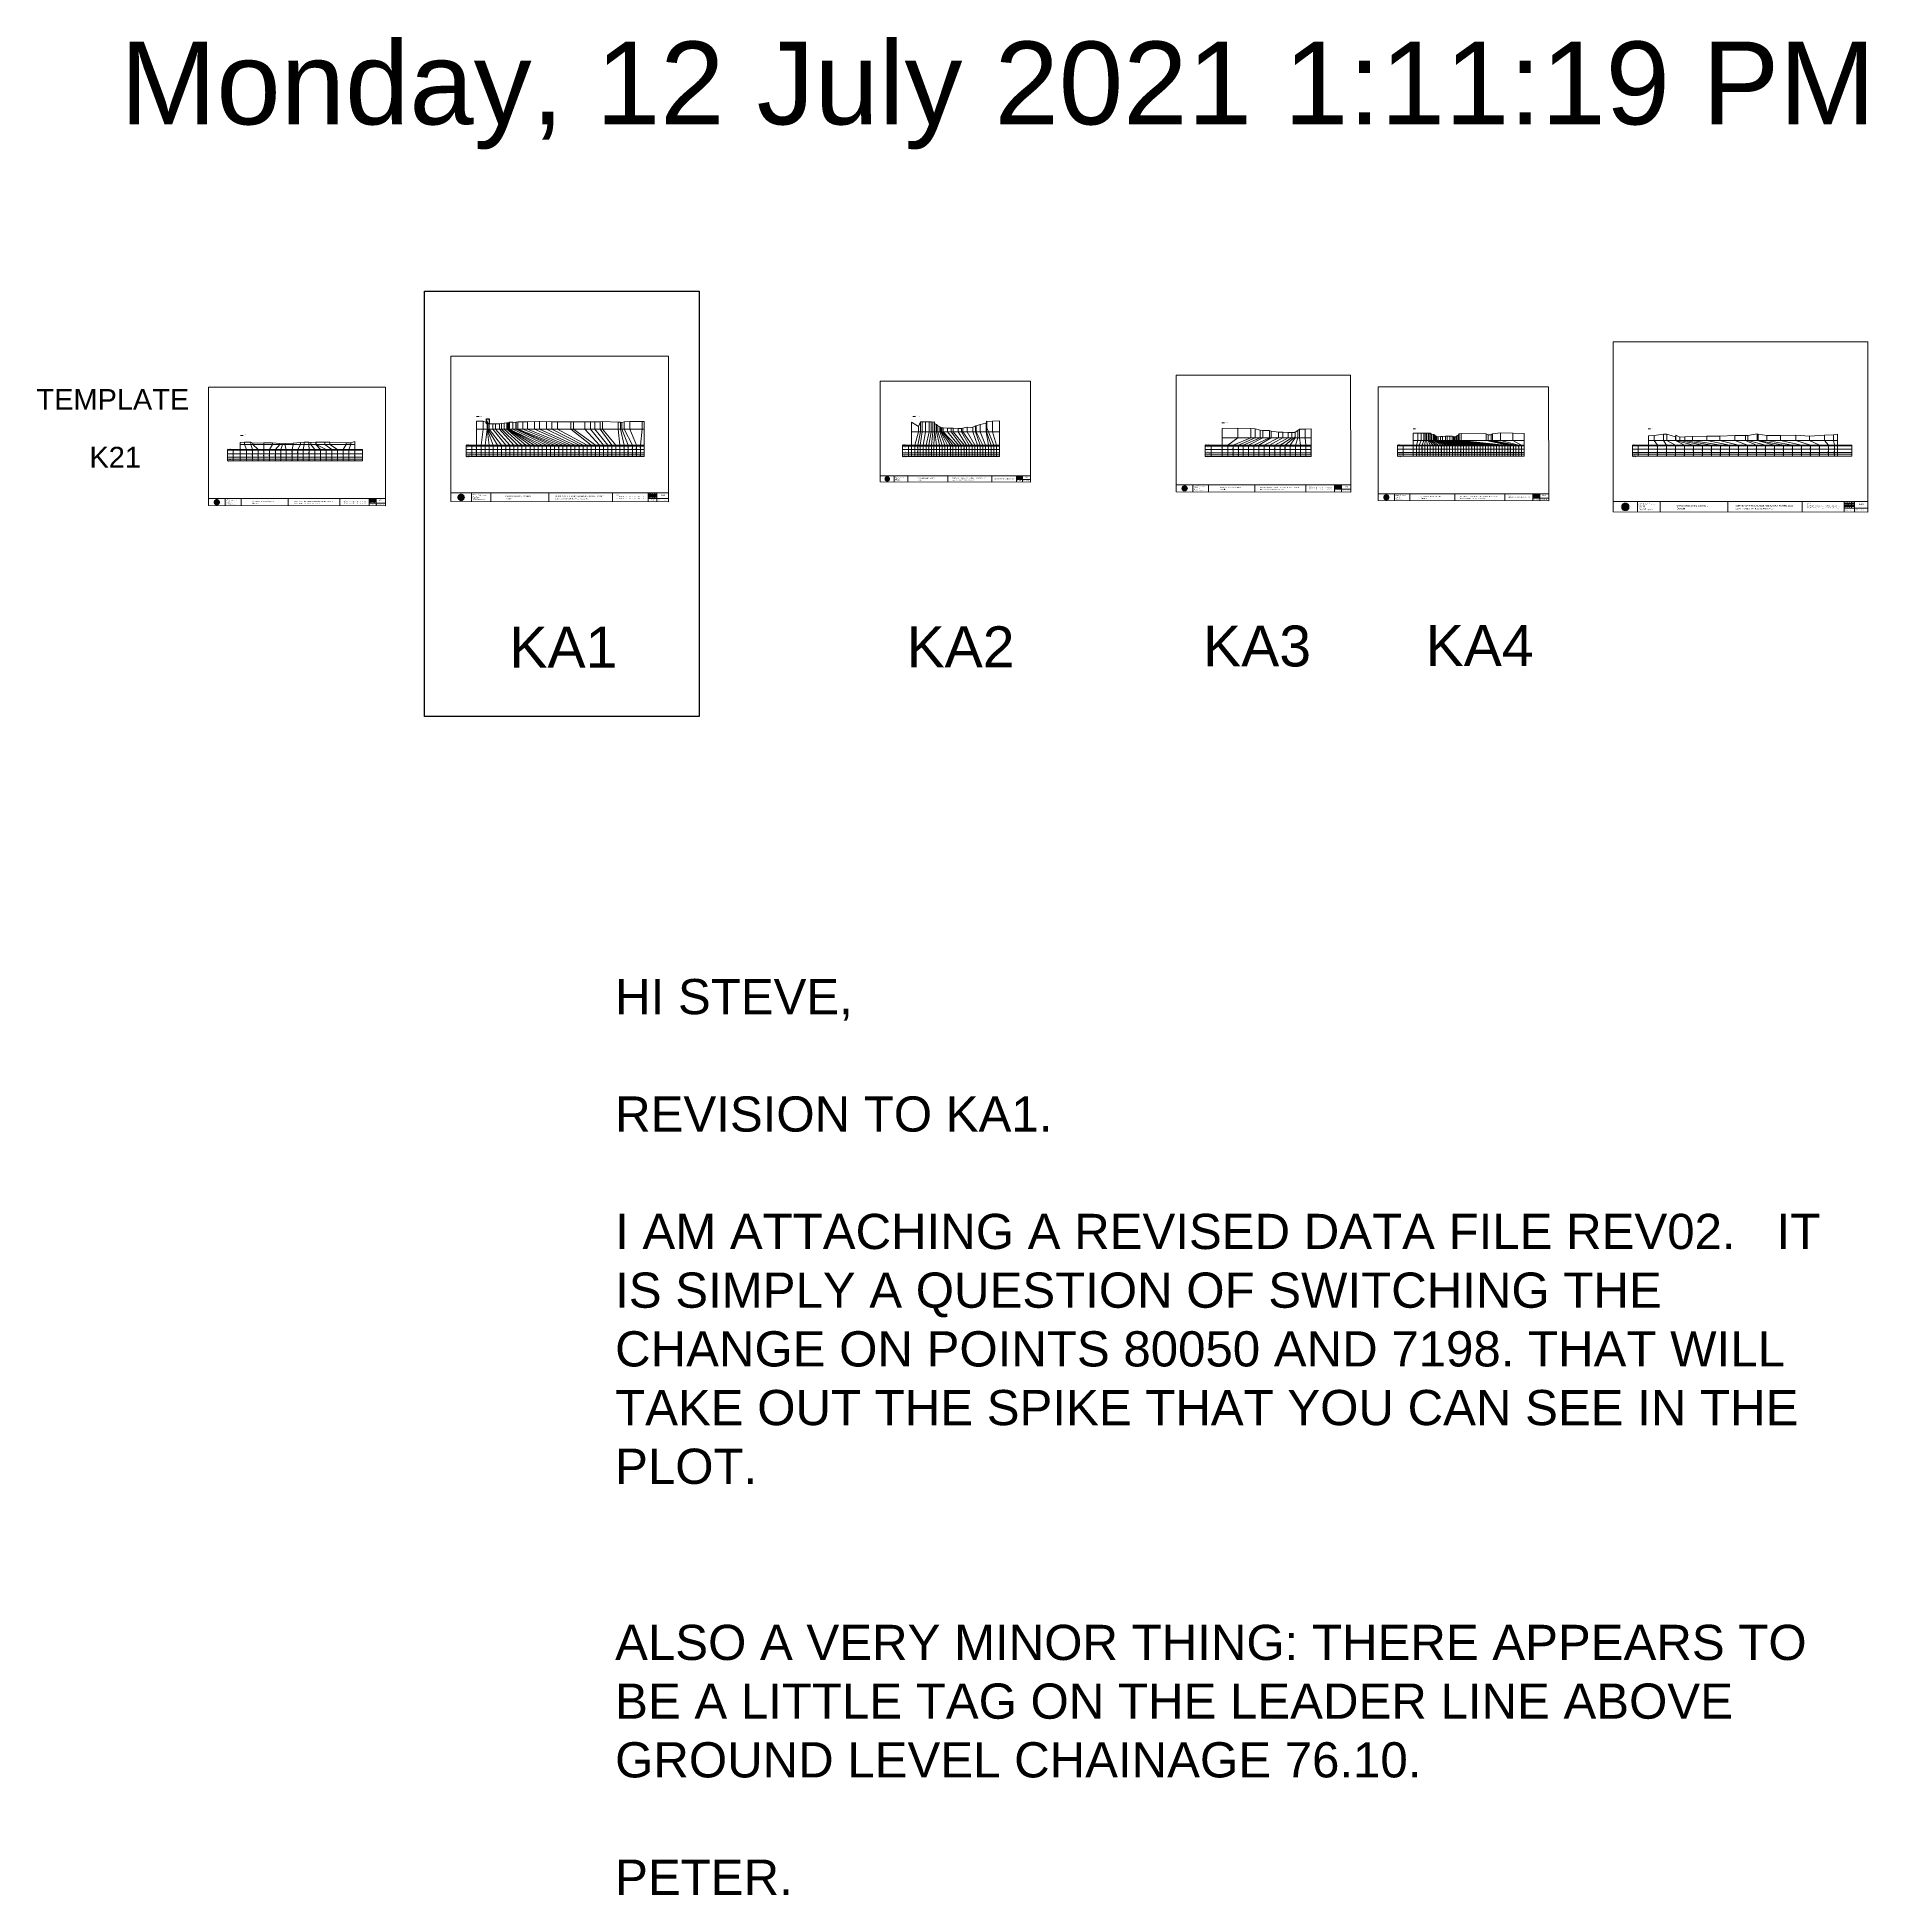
# Model space of a CAD drawing. Header units: millimetres. Extents: x -2283005 to 923180, y -1699923 to 1425285135.
# Drawn here: x -2283005 to -72476, y -1699923 to 542673 of the extents above; entities that cross this region are included whole.
import ezdxf

# ---------------------------------------------------------------- set-up
doc = ezdxf.new("R2010")
doc.units = ezdxf.units.MM
doc.header["$PDMODE"] = 35
doc.header["$PDSIZE"] = 5
doc.layers.add('geo', color=7, linetype='Continuous', lineweight=0)
doc.layers.add('TITLE_BLOCK', color=7, linetype='Continuous')
doc.styles.get("Standard").update_dxf_attribs({"font": 'arial.ttf'})

# ---------------------------------------------------------------- blocks, each defined once
blk = doc.blocks.new('Geomatics_Circle_SPT')
at = {"layer": 'geo', "color": 2, "linetype": 'Continuous', "lineweight": 0}
for p, q in [((-25, 5), (-5, 25)), ((0, 25), (-25, 0)), ((-25, -5), (5, 25)), ((5, -25), (-25, 5)), ((-25, 0), (0, -25)), ((-10, 23), (-23, 10)), ((10, 23), (-23, -10)), ((-23, 10), (10, -23)), ((-21, 14), (-14, 21)), ((-21, -14), (14, 21)), ((14, -21), (-21, 14)), ((0, 0), (-18, 18)), ((0, 0), (-18, -18)), ((-14, 21), (21, -14)), ((21, 14), (-14, -21)), ((23, -10), (-10, 23)), ((-10, -23), (23, 10)), ((-5, 25), (25, -5)), ((25, 5), (-5, -25)), ((25, 0), (0, 25)), ((0, 0), (18, 18)), ((0, 0), (18, -18)), ((0, -25), (25, 0)), ((5, 25), (25, 5)), ((23, 10), (10, 23)), ((14, 21), (21, 14)), ((18, 18), (18, 18)), ((-5, -25), (-25, -5)), ((-23, -10), (-10, -23)), ((-14, -21), (-21, -14)), ((-18, -18), (-18, -18)), ((25, -5), (5, -25)), ((5, -25), (5, -25)), ((10, -23), (23, -10)), ((21, -14), (14, -21)), ((18, -18), (18, -18))]:
    blk.add_line(p, q, dxfattribs=at)
at = {"layer": 'geo', "color": 1, "linetype": 'Continuous', "lineweight": 0}
for p, q in [((5, 25), (-25, 5)), ((-5, 25), (-25, -5)), ((-25, 0), (10, 23)), ((-25, 0), (-10, 23)), ((14, 21), (-25, -5)), ((-14, 21), (-25, 5)), ((21, 14), (-25, 5)), ((-21, 14), (-25, -5)), ((-25, 0), (23, 10)), ((-25, 0), (-23, 10)), ((0, 0), (-25, 5)), ((-25, 5), (-21, -14)), ((-25, 5), (-5, -25)), ((-25, 5), (14, -21)), ((-25, 5), (-25, 5)), ((0, 0), (-25, -5)), ((-23, -10), (-25, 0)), ((-10, -23), (-25, 0)), ((10, -23), (-25, 0)), ((-23, 10), (0, 25)), ((-23, -10), (0, 25)), ((-23, 10), (18, 18)), ((-23, -10), (18, 18)), ((-23, 10), (-18, 18)), ((-23, -10), (-18, 18)), ((-18, -18), (-23, 10)), ((0, -25), (-23, 10)), ((-23, 10), (18, -18)), ((-23, 10), (25, 0)), ((-23, 9), (-23, 9)), ((-23, -10), (25, 0)), ((-5, 25), (-21, 14)), ((5, 25), (-21, -14)), ((14, 21), (-21, 14)), ((-14, 21), (-21, -14)), ((0, 0), (-21, 14)), ((-21, 14), (-14, -21)), ((-21, 14), (5, -25)), ((-21, 14), (-21, 14)), ((25, 5), (-21, 14)), ((0, 0), (-21, -14)), ((-18, 18), (10, 23)), ((-18, 18), (-10, 23)), ((-18, -18), (10, 23)), ((-18, -18), (-10, 23)), ((-10, -23), (-18, 18)), ((-18, 18), (10, -23)), ((-18, 18), (23, -10)), ((-18, 18), (-18, 18)), ((-18, 18), (23, 10)), ((-18, -18), (23, 10)), ((5, 25), (-14, 21)), ((-5, 25), (-14, -21)), ((0, 0), (-14, 21)), ((-14, 21), (-5, -25)), ((-14, 21), (-14, 21)), ((25, -5), (-14, 21)), ((21, 14), (-14, 21)), ((-14, -21), (25, 5)), ((0, 0), (-14, -21)), ((-10, 23), (0, 25)), ((-10, -23), (0, 25)), ((-10, 23), (0, -25)), ((-10, 23), (18, -18)), ((-10, 23), (-10, 23)), ((-10, 23), (25, 0)), ((-10, 23), (18, 18)), ((-10, -23), (18, 18)), ((25, 0), (-10, -23)), ((0, 0), (-5, 25)), ((-5, 25), (-5, 25)), ((21, -14), (-5, 25)), ((25, 5), (-5, 25)), ((14, 21), (-5, 25)), ((-5, -25), (21, 14)), ((0, 0), (-5, -25)), ((0, 0), (5, 25)), ((0, 25), (10, -23)), ((0, 25), (0, 25)), ((0, 25), (23, -10)), ((0, 25), (23, 10)), ((0, 25), (10, 23)), ((0, -25), (10, 23)), ((0, 0), (14, 21)), ((0, 0), (21, 14)), ((23, 10), (0, -25)), ((0, 0), (25, 5)), ((0, 0), (5, -25)), ((0, 0), (14, -21)), ((0, 0), (21, -14)), ((0, 0), (25, -5)), ((14, -21), (5, 25)), ((25, -5), (5, 25)), ((21, 14), (5, 25)), ((5, 25), (5, 25)), ((5, -25), (14, 21)), ((5, -25), (25, 5)), ((9, 23), (9, 23)), ((10, 23), (18, -18)), ((10, 23), (25, 0)), ((10, 23), (18, 18)), ((18, 18), (10, -23)), ((25, 0), (10, -23)), ((21, -14), (14, 21)), ((25, 5), (14, 21)), ((14, 21), (14, 21)), ((14, -21), (21, 14)), ((18, 18), (23, -10)), ((18, 18), (23, 10)), ((18, 18), (18, 18)), ((23, 10), (18, -18)), ((25, -5), (21, 14)), ((21, 14), (21, 14)), ((21, -14), (25, 5)), ((23, 10), (25, 0)), ((23, 10), (23, 10)), ((25, 0), (23, -10)), ((25, 5), (25, 5)), ((25, 0), (25, 0)), ((-25, 0), (-25, 0)), ((-25, 0), (23, -10)), ((-25, -5), (-25, -5)), ((-25, -5), (-14, -21)), ((-25, -5), (5, -25)), ((-25, -5), (21, -14)), ((-23, -10), (-23, -10)), ((-18, -18), (-23, -10)), ((0, -25), (-23, -10)), ((18, -18), (-23, -10)), ((-21, -14), (25, -5)), ((-21, -14), (-21, -14)), ((-21, -14), (-5, -25)), ((-21, -14), (14, -21)), ((23, -10), (-18, -18)), ((-18, -18), (-18, -18)), ((-10, -23), (-18, -18)), ((10, -23), (-18, -18)), ((-14, -21), (21, -14)), ((-14, -21), (-14, -21)), ((-14, -21), (5, -25)), ((18, -18), (-10, -23)), ((0, -25), (-10, -23)), ((-9, -23), (-9, -23)), ((-5, -25), (25, -5)), ((-5, -25), (14, -21)), ((-5, -25), (-5, -25)), ((23, -10), (0, -25)), ((10, -23), (0, -25)), ((0, -25), (0, -25)), ((5, -25), (21, -14)), ((5, -25), (5, -25)), ((18, -18), (10, -23)), ((10, -23), (10, -23)), ((14, -21), (25, -5)), ((14, -21), (14, -21)), ((23, -10), (18, -18)), ((18, -18), (18, -18)), ((21, -14), (21, -14)), ((23, -9), (23, -9)), ((25, -5), (25, -5))]:
    blk.add_line(p, q, dxfattribs=at)
at = {"layer": 'geo', "color": 114, "linetype": 'Continuous', "lineweight": 0}
for p, q in [((-25, 5), (14, 21)), ((18, 18), (-25, 0)), ((-25, -5), (21, 14)), ((-14, -21), (-25, 5)), ((10, 23), (-23, 10)), ((0, 0), (-23, 10)), ((-23, 10), (-10, -23)), ((0, 0), (-23, -10)), ((-21, 14), (5, 25)), ((-5, -25), (-21, 14)), ((25, 5), (-21, -14)), ((0, 25), (-18, 18)), ((-18, 18), (0, -25)), ((-14, 21), (-5, 25)), ((5, -25), (-14, 21)), ((0, 0), (-10, 23)), ((0, 0), (-10, -23)), ((-5, 25), (14, -21)), ((18, -18), (0, 25)), ((0, 0), (10, 23)), ((0, 0), (23, 10)), ((0, 0), (10, -23)), ((0, 0), (23, -10)), ((5, 25), (21, -14)), ((23, -10), (10, 23)), ((14, 21), (25, -5)), ((25, 0), (18, 18)), ((21, 14), (25, 5)), ((-25, 0), (-18, -18)), ((-21, -14), (-25, -5)), ((-18, -18), (25, 0)), ((25, -5), (-14, -21)), ((-10, -23), (23, -10)), ((21, -14), (-5, -25)), ((0, -25), (18, -18)), ((14, -21), (5, -25))]:
    blk.add_line(p, q, dxfattribs=at)
at = {"layer": 'geo', "color": 250, "linetype": 'Continuous', "lineweight": 0}
for p, q in [((25, 5), (-25, 5)), ((-25, 5), (-25, -5)), ((0, 0), (-25, 0)), ((-23, 10), (23, 10)), ((-23, 10), (-23, 10)), ((-23, -10), (-23, 10)), ((21, 14), (-21, 14)), ((-21, 14), (-21, -14)), ((-18, 18), (18, 18)), ((-18, -18), (-18, 18)), ((-14, 21), (-14, 21)), ((14, 21), (-14, 21)), ((-14, 21), (-14, -21)), ((-10, 23), (10, 23)), ((-10, -23), (-10, 23)), ((-5, 25), (5, 25)), ((-5, 25), (-5, -25)), ((0, 0), (0, 25)), ((0, 0), (0, -25)), ((0, 0), (25, 0)), ((5, 25), (5, -25)), ((10, -23), (10, 23)), ((14, 21), (14, -21)), ((18, -18), (18, 18)), ((21, 14), (21, 14)), ((21, -14), (21, 14)), ((23, 10), (23, -10)), ((25, 5), (25, 5)), ((25, -5), (25, 5)), ((-25, -5), (25, -5)), ((23, -10), (-23, -10)), ((-21, -14), (21, -14)), ((18, -18), (-18, -18)), ((-14, -21), (14, -21)), ((10, -23), (-10, -23)), ((-5, -25), (5, -25))]:
    blk.add_line(p, q, dxfattribs=at)
blk = doc.blocks.new('GeomaticsNZ TITLE BLOCK')
at = {"color": 7, "linetype": 'Continuous', "lineweight": 0}
for p, q in [((0, 95), (0, 1579)), ((0, 1579), (2363, 1579)), ((2363, 1579), (2364, 95)), ((2364, 95), (0, 95)), ((0, 95), (0, 0)), ((0, 0), (2364, -4)), ((16, 95), (2364, 95)), ((224, 95), (224, 0)), ((2364, 95), (383, 95)), ((436, 95), (436, -1)), ((1063, 95), (1063, -2)), ((1755, 95), (1755, -3)), ((2144, 95), (2144, -3)), ((2144, 82), (2239, 82)), ((2144, 71), (2239, 71)), ((2144, 60), (2239, 60)), ((2144, 49), (2239, 49)), ((2144, 35), (2364, 35)), ((2212, 95), (2212, 36)), ((2239, 95), (2239, -3)), ((2364, -4), (2364, 95))]:
    blk.add_line(p, q, dxfattribs=at)
at = {"color": 7, "linetype": 'Continuous', "lineweight": 0, "xscale": 1.36, "yscale": 1.36, "zscale": 1.36}
blk.add_blockref('Geomatics_Circle_SPT', (112, 46), dxfattribs=at)
at = {"color": 7, "linetype": 'Continuous', "lineweight": 0}
for s, p in [('PK&RR', (2213, 85)), ('ST', (2220, 64)), ('PK', (2220, 51))]:
    blk.add_text(s, height=5, dxfattribs=at).set_placement(p)
at = {"color": 7, "linetype": 'Continuous', "lineweight": 0, "attachment_point": 1}
for s, width, heights, insert, char_height in [('{\\C256;Geomatics N.Z. LTD                   }', 125.08, [15.8], (69, 50), 7), ('{\\C256;GEOMATICS N.Z. LTD                   \\PTELEPHONE:  M 021 023 6 00 55;\\PPO BOX 2177\\PSOUTH DUNEDIN\\PDUNEDIN 9044\\PEmail: geomaticsnz@gmail.com}', 3535.73, [94.7], (234, 83), 7), ('{\\C256;OTAGO REGIONAL COUNCIL\\PDunedin}', 3535.73, [0], (589, 64), 15), ('{\\C256;SURVEY OF THE KAKANUI AND KAURU RIVERS 2021}', 3535.73, [0], (1134, 64), 15), ('{\\C256;ELEVATIONS ARE SHOWN IN LOCAL OTAGO DATUM}', 3535.73, [0], (1134, 35), 10), ('{\\C256;Surveyed by:}', 3535.73, [0], (2145, 92), 7), ('{\\C256;Checked by:}', 3535.73, [0], (2145, 59), 7), ('{\\C256;Approved by:}', 3535.73, [0], (2145, 46), 7), ('{\\C256;JOB No 0032021}', 3535.73, [0], (2145, 21), 7), ('{\\C256;Drawn by:}', 3535.73, [0], (2146, 70), 7), ('{\\C256;Drawn:16-JUNE-2021}', 3535.73, [0], (2245, 21), 7)]:
    blk.add_mtext_dynamic_manual_height_columns(s, width=width, gutter_width=159, heights=heights, dxfattribs=dict(at, insert=insert, char_height=char_height))
blk = doc.blocks.new('REVDATE')
at = {"flags": 8}
for tag, p in [('REVDATE', (0, 6)), ('USER', (0, -3)), ('FNAME', (0, -13))]:
    blk.add_attdef(tag, p, '', height=4.95, dxfattribs=at)
blk = doc.blocks.new('A$Cb97534b7')
at = {"color": 5, "linetype": 'Continuous', "lineweight": 0}
blk.add_text('Monday, 12 July 2021 1:11:19 PM', height=100000, dxfattribs=at).set_placement((0, 29400))

msp = doc.modelspace()

# ---------------------------------------------------------------- linework, layer by layer
at = {"color": 1, "linetype": 'Continuous', "lineweight": 0}
for p, q in [((-1752548, 84760), (-1749476, 84760)), ((-1225537, 84760), (-1222464, 84760)), ((-852556, 77150), (-849484, 77150)), ((-621488, 69799), (-618581, 69799)), ((-2037490, 61920), (-2034417, 61920))]:
    msp.add_line(p, q, dxfattribs=at)
at = {"linetype": 'Continuous', "lineweight": 0}
for p, q in [((-1752548, 79053), (-1752548, 36248)), ((-1752548, 69485), (-1549996, 69485)), ((-1744347, 69485), (-1747041, 50000)), ((-1744347, 79102), (-1744347, 69485)), ((-1739758, 69485), (-1742099, 50000)), ((-1739758, 77162), (-1739758, 69485)), ((-1739647, 77132), (-1739647, 69485)), ((-1739647, 69485), (-1737193, 50000)), ((-1739417, 78972), (-1739417, 69485)), ((-1739417, 69485), (-1732227, 50000)), ((-1738855, 76552), (-1738855, 69485)), ((-1738855, 69485), (-1727112, 50000)), ((-1737027, 75922), (-1737027, 69485)), ((-1737027, 69485), (-1722210, 50000)), ((-1732948, 75892), (-1732948, 69485)), ((-1732948, 69485), (-1717261, 50000)), ((-1729700, 75922), (-1729700, 69485)), ((-1729700, 69485), (-1712383, 50000)), ((-1724658, 75901), (-1724658, 69485)), ((-1724658, 69485), (-1707385, 50000)), ((-1722424, 76161), (-1722424, 69485)), ((-1722424, 69485), (-1702649, 50000)), ((-1719115, 76601), (-1719115, 69485)), ((-1719115, 69485), (-1697652, 50000)), ((-1715846, 76971), (-1715846, 69485)), ((-1715846, 69485), (-1692740, 50000)), ((-1714756, 77141), (-1714756, 69485)), ((-1714756, 69485), (-1687807, 50000)), ((-1713561, 77241), (-1713561, 69485)), ((-1713561, 69485), (-1682919, 50000)), ((-1712549, 77791), (-1712549, 69485)), ((-1712549, 69485), (-1678011, 50000)), ((-1712499, 77771), (-1712499, 69485)), ((-1673074, 50000), (-1712499, 69485)), ((-1708440, 77721), (-1708440, 69485)), ((-1708440, 69485), (-1668137, 50000)), ((-1704853, 77470), (-1704853, 69485)), ((-1663144, 50000), (-1704853, 69485)), ((-1704638, 78010), (-1704638, 69485)), ((-1704638, 69485), (-1658218, 50000)), ((-1702516, 78090), (-1702516, 69485)), ((-1702516, 69485), (-1653247, 50000)), ((-1696629, 78250), (-1696629, 69485)), ((-1648436, 50000), (-1696629, 69485)), ((-1690944, 78210), (-1690944, 69485)), ((-1690944, 69485), (-1643481, 50000)), ((-1682322, 78579), (-1682322, 69485)), ((-1638647, 50000), (-1682322, 69485)), ((-1676530, 78972), (-1676530, 69485)), ((-1676530, 69485), (-1633634, 50000)), ((-1668076, 78608), (-1668076, 69485)), ((-1668076, 69485), (-1628711, 50000)), ((-1661345, 78408), (-1661345, 69485)), ((-1661345, 69485), (-1623699, 50000)), ((-1654820, 78328), (-1654820, 69485)), ((-1654820, 69485), (-1618865, 50000)), ((-1638409, 78337), (-1638409, 69485)), ((-1638409, 69485), (-1613971, 50000)), ((-1635180, 78297), (-1635180, 69485)), ((-1635180, 69485), (-1608959, 50000)), ((-1621844, 78166), (-1621844, 69485)), ((-1621844, 69485), (-1603976, 50000)), ((-1614677, 78206), (-1614677, 69485)), ((-1614677, 69485), (-1599019, 50000)), ((-1609618, 78305), (-1609618, 69485)), ((-1609618, 69485), (-1594016, 50000)), ((-1603189, 78415), (-1603189, 69485)), ((-1603189, 69485), (-1589082, 50000)), ((-1600443, 78555), (-1600443, 69485)), ((-1600443, 69485), (-1584374, 50000)), ((-1581617, 77834), (-1581617, 69485)), ((-1581617, 69485), (-1579463, 50000)), ((-1578541, 77764), (-1578541, 69485)), ((-1578541, 69485), (-1574281, 50000)), ((-1576999, 77414), (-1576999, 69485)), ((-1576999, 69485), (-1569401, 50000)), ((-1574114, 78453), (-1574114, 69485)), ((-1574114, 69485), (-1564249, 50000)), ((-1567160, 78573), (-1567160, 69485)), ((-1567160, 69485), (-1559494, 50000)), ((-1552431, 69485), (-1554506, 50000)), ((-1552431, 78672), (-1552431, 69485)), ((-1549996, 78682), (-1549996, 36248)), ((-1549996, 78682), (-1549996, 65133)), ((-852302, 70070), (-852302, 36248)), ((-833225, 70550), (-833225, 58944)), ((-817598, 70421), (-817598, 58944)), ((-812200, 69996), (-812200, 58944)), ((-806215, 68317), (-806215, 58944)), ((-802881, 67779), (-802881, 58944)), ((-795008, 67629), (-795008, 58944)), ((-760663, 67958), (-760663, 58944)), ((-758556, 69368), (-758556, 58944)), ((-751878, 69518), (-751878, 58944)), ((-744776, 69708), (-744776, 36248)), ((-1764975, 50000), (-1549996, 50000)), ((-1764975, 50000), (-1549996, 50000)), ((-1747041, 50000), (-1747041, 36248)), ((-1742099, 50000), (-1742099, 36248)), ((-1737193, 50000), (-1737193, 36248)), ((-1732227, 50000), (-1732227, 36248)), ((-1727112, 50000), (-1727112, 36248)), ((-1722210, 50000), (-1722210, 36248)), ((-1717261, 50000), (-1717261, 36248)), ((-1712383, 50000), (-1712383, 36248)), ((-1707385, 50000), (-1707385, 36248)), ((-1702649, 50000), (-1702649, 36248)), ((-1697652, 50000), (-1697652, 36248)), ((-1692740, 50000), (-1692740, 36248)), ((-1687807, 50000), (-1687807, 36248)), ((-1682919, 50000), (-1682919, 36248)), ((-1678011, 50000), (-1678011, 36248)), ((-1673074, 50000), (-1673074, 36248)), ((-1668137, 50000), (-1668137, 36248)), ((-1663144, 50000), (-1663144, 36248)), ((-1658218, 50000), (-1658218, 36248)), ((-1653247, 50000), (-1653247, 36248)), ((-1648436, 50000), (-1648436, 36248)), ((-1643481, 50000), (-1643481, 36248)), ((-1638647, 50000), (-1638647, 36248)), ((-1633634, 50000), (-1633634, 36248)), ((-1628711, 50000), (-1628711, 36248)), ((-1623699, 50000), (-1623699, 36248)), ((-1618865, 50000), (-1618865, 36248)), ((-1613971, 50000), (-1613971, 36248)), ((-1608959, 50000), (-1608959, 36248)), ((-1603976, 50000), (-1603976, 36248)), ((-1599019, 50000), (-1599019, 36248)), ((-1594016, 50000), (-1594016, 36248)), ((-1589082, 50000), (-1589082, 36248)), ((-1584374, 50000), (-1584374, 36248)), ((-1579463, 50000), (-1579463, 36248)), ((-1574281, 50000), (-1574281, 36248)), ((-1569401, 50000), (-1569401, 36248)), ((-1564249, 50000), (-1564249, 36248)), ((-1559494, 50000), (-1559494, 36248)), ((-1554506, 50000), (-1554506, 36248)), ((-872490, 50000), (-744776, 50000)), ((-872490, 50000), (-744776, 50000)), ((-852302, 58944), (-744776, 58944)), ((-833225, 58944), (-845139, 50000)), ((-845139, 36248), (-845139, 50000)), ((-817598, 58944), (-838765, 50000)), ((-838765, 36248), (-838765, 50000)), ((-812200, 58944), (-832557, 50000)), ((-832557, 36248), (-832557, 50000)), ((-806215, 58944), (-826626, 50000)), ((-826626, 36248), (-826626, 50000)), ((-802881, 58944), (-820128, 50000)), ((-820128, 36248), (-820128, 50000)), ((-795008, 58944), (-814024, 50000)), ((-814024, 36248), (-814024, 50000)), ((-793109, 58944), (-807708, 50000)), ((-807708, 36248), (-807708, 50000)), ((-784150, 58944), (-801433, 50000)), ((-801433, 36248), (-801433, 50000)), ((-778854, 58944), (-794886, 50000)), ((-794886, 36248), (-794886, 50000)), ((-793109, 66849), (-793109, 58944)), ((-772361, 58944), (-788694, 50000)), ((-788694, 36248), (-788694, 50000)), ((-784150, 65829), (-784150, 58944)), ((-767931, 58944), (-782223, 50000)), ((-782223, 36248), (-782223, 50000)), ((-778854, 65698), (-778854, 58944)), ((-763864, 60023), (-776031, 50000)), ((-776031, 36248), (-776031, 50000)), ((-772361, 65518), (-772361, 58944)), ((-763797, 58944), (-769839, 50000)), ((-769839, 36248), (-769839, 50000)), ((-767931, 65308), (-767931, 58944)), ((-763864, 65478), (-763864, 60023)), ((-763797, 65848), (-763797, 58944)), ((-760663, 58944), (-763590, 50000)), ((-763590, 36248), (-763590, 50000)), ((-758556, 58944), (-757425, 50000)), ((-757425, 36248), (-757425, 50000)), ((-751878, 58944), (-751088, 50000)), ((-751088, 36248), (-751088, 50000)), ((-636047, 50000), (-640256, 49998)), ((-640256, 49437), (-487493, 49437)), ((-636047, 50000), (-597445, 50000)), ((-615951, 55848), (-617523, 50000)), ((-611789, 55848), (-614145, 50000)), ((-608531, 55848), (-610730, 50000)), ((-607140, 55848), (-607580, 50000)), ((-605206, 55848), (-604163, 50000)), ((-603501, 55848), (-600823, 50000)), ((-602413, 55848), (-597445, 50000)), ((-600775, 55848), (-594086, 50000)), ((-599404, 55848), (-590856, 50000)), ((-597445, 50000), (-487493, 50000)), ((-597295, 55848), (-587481, 50000)), ((-596560, 55848), (-584177, 50000)), ((-595537, 55848), (-580816, 50000)), ((-595216, 55848), (-577550, 50000)), ((-594584, 55848), (-574151, 50000)), ((-594299, 55848), (-570795, 50000)), ((-594114, 55848), (-567412, 50003)), ((-593976, 55848), (-564130, 50000)), ((-560798, 50000), (-592805, 55848)), ((-591185, 55848), (-557466, 50000)), ((-588655, 55848), (-554099, 50000)), ((-550835, 50000), (-586112, 55848)), ((-586112, 55848), (-582568, 55848)), ((-582568, 55848), (-547522, 50000)), ((-580344, 55848), (-544134, 50000)), ((-577126, 55848), (-540745, 50000)), ((-537387, 50000), (-574320, 55848)), ((-572903, 55848), (-534235, 50000)), ((-571499, 55848), (-530823, 50000)), ((-570169, 55848), (-527521, 50000)), ((-569098, 55848), (-524206, 50000)), ((-568611, 55848), (-520866, 50000)), ((-567072, 55848), (-517486, 50000)), ((-514209, 50000), (-565789, 55848)), ((-563660, 55848), (-510933, 50000)), ((-533310, 55848), (-507373, 50000)), ((-530850, 55848), (-504101, 50000)), ((-527495, 55848), (-500404, 50000)), ((-525746, 55848), (-497487, 50000)), ((-516035, 55848), (-494009, 50000)), ((-501247, 55848), (-490833, 50000)), ((-487493, 41110), (-487493, 49235)), ((-1764975, 36248), (-1549996, 36248)), ((-872490, 36248), (-744776, 36248))]:
    msp.add_line(p, q, dxfattribs=at)
at = {"color": 7, "linetype": 'Continuous', "lineweight": 0}
for p, q in [((-1227090, 78010), (-1227090, 36248)), ((-1218789, 72729), (-1218789, 66062)), ((-1216369, 78130), (-1216369, 66062)), ((-1214508, 78259), (-1214508, 66062)), ((-1210504, 78239), (-1210504, 66062)), ((-1205924, 78309), (-1205924, 66062)), ((-1203474, 78289), (-1203474, 66062)), ((-1201297, 78059), (-1201297, 66062)), ((-1199485, 78319), (-1199485, 66062)), ((-1199039, 75859), (-1199039, 66062)), ((-1197244, 75209), (-1197244, 66062)), ((-1195281, 73548), (-1195281, 66062)), ((-1192861, 72418), (-1192861, 66062)), ((-1191886, 71378), (-1191886, 66062)), ((-1191060, 71198), (-1191060, 66062)), ((-1189478, 70934), (-1189478, 66062)), ((-1189041, 70928), (-1189041, 66062)), ((-1183805, 70739), (-1183805, 66062)), ((-1179196, 70570), (-1179196, 66062)), ((-1176786, 70531), (-1176786, 66062)), ((-1170856, 70333), (-1170856, 66062)), ((-1166873, 70241), (-1166873, 66062)), ((-1165254, 70523), (-1165254, 66062)), ((-1160039, 71652), (-1160039, 66062)), ((-1153166, 71689), (-1153166, 66062)), ((-1149784, 73397), (-1149784, 66062)), ((-1149245, 73587), (-1149245, 66062)), ((-1144279, 75006), (-1144279, 66062)), ((-1136927, 76686), (-1136927, 66062)), ((-1136502, 79006), (-1136502, 66062)), ((-1136385, 78656), (-1136385, 71143)), ((-1136385, 71143), (-1127829, 50000)), ((-1129445, 79166), (-1129445, 66062)), ((-1120801, 79416), (-1120801, 36248)), ((-2053180, 45000), (-2053180, 31248)), ((-2046167, 45000), (-2046167, 31248)), ((-1890017, 45000), (-1890017, 31248)), ((-1764975, 50000), (-1764975, 36248)), ((-1764975, 48982), (-1549996, 48982)), ((-1757961, 50000), (-1757961, 36248)), ((-1237963, 50000), (-1120801, 50000)), ((-1237963, 50000), (-1237963, 36248)), ((-1237963, 48982), (-1120801, 48982)), ((-1230950, 50000), (-1230950, 36248)), ((-1227090, 66062), (-1120801, 66062)), ((-1218789, 66062), (-1223152, 50000)), ((-1223152, 50000), (-1223152, 36248)), ((-1216369, 66062), (-1219744, 50000)), ((-1219744, 36248), (-1219744, 50000)), ((-1214508, 66062), (-1216583, 50000)), ((-1216583, 36248), (-1216583, 50000)), ((-1210504, 66062), (-1213290, 50000)), ((-1213290, 36248), (-1213290, 50000)), ((-1205924, 66062), (-1209734, 50000)), ((-1209734, 36248), (-1209734, 50000)), ((-1203474, 66062), (-1206516, 50000)), ((-1206516, 36248), (-1206516, 50000)), ((-1201297, 66062), (-1203222, 50000)), ((-1203222, 36248), (-1203222, 50000)), ((-1199485, 66062), (-1200079, 50000)), ((-1200079, 36248), (-1200079, 50000)), ((-1199039, 66062), (-1196860, 50000)), ((-1197244, 66062), (-1193454, 50000)), ((-1196860, 36248), (-1196860, 50000)), ((-1195281, 66062), (-1190273, 50000)), ((-1193454, 36248), (-1193454, 50000)), ((-1192861, 66062), (-1186942, 50000)), ((-1191886, 66062), (-1183761, 50000)), ((-1191060, 66062), (-1180306, 50000)), ((-1190273, 36248), (-1190273, 50000)), ((-1189478, 66062), (-1177141, 50000)), ((-1189041, 66062), (-1173862, 50000)), ((-1186942, 36248), (-1186942, 50000)), ((-1183805, 66062), (-1170508, 50000)), ((-1183761, 36248), (-1183761, 50000)), ((-1180306, 36248), (-1180306, 50000)), ((-1179196, 66062), (-1167154, 50000)), ((-1177141, 36248), (-1177141, 50000)), ((-1176786, 66062), (-1163762, 50000)), ((-1173862, 36248), (-1173862, 50000)), ((-1170856, 66062), (-1160765, 50000)), ((-1170508, 36248), (-1170508, 50000)), ((-1167154, 36248), (-1167154, 50000)), ((-1166873, 66062), (-1157487, 50000)), ((-1165254, 66062), (-1154190, 50000)), ((-1163762, 36248), (-1163762, 50000)), ((-1160765, 36248), (-1160765, 50000)), ((-1160039, 66062), (-1150871, 50000)), ((-1157487, 36248), (-1157487, 50000)), ((-1154190, 36248), (-1154190, 50000)), ((-1153166, 66062), (-1147664, 50000)), ((-1150871, 36248), (-1150871, 50000)), ((-1149784, 66062), (-1144187, 50000)), ((-1149245, 66062), (-1140966, 50000)), ((-1147664, 36248), (-1147664, 50000)), ((-1144279, 66062), (-1137741, 50000)), ((-1144187, 36248), (-1144187, 50000)), ((-1140966, 36248), (-1140966, 50000)), ((-1137741, 36248), (-1137741, 50000)), ((-1136927, 66062), (-1134429, 50000)), ((-1136502, 66062), (-1131182, 50000)), ((-1134429, 36248), (-1134429, 50000)), ((-1131182, 36248), (-1131182, 50000)), ((-1129445, 66062), (-1124582, 50000)), ((-1127829, 36248), (-1127829, 50000)), ((-1124582, 36248), (-1124582, 50000)), ((-872490, 50000), (-872490, 36248)), ((-872490, 48982), (-744776, 48982)), ((-865477, 50000), (-865477, 36248)), ((-640256, 49998), (-640256, 36847)), ((-640256, 45329), (-487493, 45329)), ((-633621, 50000), (-633621, 36847)), ((-621488, 64536), (-621488, 36847)), ((-621488, 55848), (-487493, 55848)), ((-617523, 36961), (-617523, 50000)), ((-615951, 64546), (-615951, 55848)), ((-614145, 36847), (-614145, 50000)), ((-611789, 64646), (-611789, 55848)), ((-610730, 36847), (-610730, 50000)), ((-608531, 64786), (-608531, 55848)), ((-607580, 36961), (-607580, 50000)), ((-607140, 64766), (-607140, 55848)), ((-605206, 64756), (-605206, 55848)), ((-604163, 36847), (-604163, 50000)), ((-603501, 64646), (-603501, 55848)), ((-602413, 64426), (-602413, 55848)), ((-600823, 36847), (-600823, 50000)), ((-600775, 64586), (-600775, 55848)), ((-599404, 63306), (-599404, 55848)), ((-597445, 36847), (-597445, 50000)), ((-597295, 62957), (-597295, 55848)), ((-596560, 63027), (-596560, 55848)), ((-595537, 62577), (-595537, 55848)), ((-595216, 61297), (-595216, 55848)), ((-594584, 61447), (-594584, 55848)), ((-594299, 61587), (-594299, 55848)), ((-594114, 60537), (-594114, 55848)), ((-594086, 36847), (-594086, 50000)), ((-593976, 61107), (-593976, 55848)), ((-592805, 60387), (-592805, 55848)), ((-591185, 60317), (-591185, 55848)), ((-590856, 36847), (-590856, 50000)), ((-588655, 60467), (-588655, 55848)), ((-587481, 36847), (-587481, 50000)), ((-586112, 60707), (-586112, 55848)), ((-584177, 36961), (-584177, 50000)), ((-582568, 60817), (-582568, 55848)), ((-580816, 36847), (-580816, 50000)), ((-580344, 60857), (-580344, 55848)), ((-577550, 36961), (-577550, 50000)), ((-577126, 60887), (-577126, 55848)), ((-574320, 60877), (-574320, 55848)), ((-574151, 36847), (-574151, 50000)), ((-572903, 60617), (-572903, 55848)), ((-571499, 60357), (-571499, 55848)), ((-570795, 50098), (-570795, 50100)), ((-570795, 36847), (-570795, 50000)), ((-570169, 60187), (-570169, 55848)), ((-569098, 61097), (-569098, 55848)), ((-568611, 61387), (-568611, 55848)), ((-567412, 36847), (-567412, 50003)), ((-567072, 62247), (-567072, 55848)), ((-565789, 63617), (-565789, 55848)), ((-564130, 36847), (-564130, 50000)), ((-563660, 64107), (-563660, 55848)), ((-560798, 36847), (-560798, 50000)), ((-557466, 36847), (-557466, 50000)), ((-554099, 36847), (-554099, 50000)), ((-550835, 36847), (-550835, 50000)), ((-547522, 36847), (-547522, 50000)), ((-544134, 36847), (-544134, 50000)), ((-540745, 36847), (-540745, 50000)), ((-537387, 36847), (-537387, 50000)), ((-534235, 36847), (-534235, 50000)), ((-533310, 63867), (-533310, 55848)), ((-530850, 62677), (-530850, 55848)), ((-530823, 36847), (-530823, 50000)), ((-527521, 36847), (-527521, 50000)), ((-527495, 62537), (-527495, 55848)), ((-525746, 63837), (-525746, 55848)), ((-524206, 36847), (-524206, 50000)), ((-520866, 45117), (-522597, 45475)), ((-520866, 36847), (-520866, 50000)), ((-517486, 36847), (-517486, 50000)), ((-516035, 64897), (-516035, 55848)), ((-514209, 36847), (-514209, 50000)), ((-510933, 36847), (-510933, 50000)), ((-507373, 36847), (-507373, 50000)), ((-504101, 36847), (-504101, 50000)), ((-501247, 64527), (-501247, 55848)), ((-500404, 36847), (-500404, 50000)), ((-497487, 36847), (-497487, 50000)), ((-494009, 36847), (-494009, 50000)), ((-490833, 36847), (-490833, 50000)), ((-487493, 64378), (-487493, 49235)), ((-2053180, 43982), (-1890017, 43982)), ((-2053180, 39746), (-1890017, 39746)), ((-2053180, 35754), (-1890017, 35754)), ((-2053180, 33323), (-1890017, 33323)), ((-2053180, 31248), (-1890017, 31248)), ((-2049999, 29879), (-2049999, 29879)), ((-1764975, 44746), (-1549996, 44746)), ((-1764975, 40754), (-1549996, 40754)), ((-1764975, 38445), (-1549996, 38445)), ((-1764975, 36248), (-1549996, 36248)), ((-1761793, 34879), (-1761793, 34879)), ((-1237963, 44746), (-1120801, 44746)), ((-1237963, 40754), (-1120801, 40754)), ((-1237963, 38445), (-1120801, 38445)), ((-1237963, 36248), (-1120801, 36248)), ((-1234782, 34879), (-1234782, 34879)), ((-872490, 44746), (-744776, 44746)), ((-872490, 40754), (-744776, 40754)), ((-872490, 38513), (-744776, 38513)), ((-872490, 36248), (-744776, 36248)), ((-869309, 34879), (-869309, 34879)), ((-640256, 41301), (-487493, 41301)), ((-640256, 39122), (-487493, 39122)), ((-640256, 36847), (-487493, 36847)), ((-637246, 35551), (-637246, 35551)), ((-487493, 41110), (-487493, 36847))]:
    msp.add_line(p, q, dxfattribs=at)
at = {"color": 1, "linetype": 'Continuous', "lineweight": 0, "transparency": 33554687}
msp.add_line((-337748, 69799), (-334841, 69799), dxfattribs=at)
at = {"lineweight": 0}
for p, q in [((-2053180, 45000), (-1890017, 45000)), ((-2037670, 50744), (-1899558, 50744)), ((-2032621, 53589), (-2032621, 50744)), ((-2030115, 45000), (-2030115, 31248)), ((-2024862, 53920), (-2024862, 50744)), ((-2023031, 31248), (-2023031, 45000)), ((-2022701, 52460), (-2022701, 50744)), ((-2016072, 31248), (-2016072, 45000)), ((-2009449, 52790), (-2009449, 50744)), ((-2009402, 31248), (-2009402, 45000)), ((-2002424, 31248), (-2002424, 45000)), ((-1998956, 52841), (-1998956, 50744)), ((-1995234, 31248), (-1995234, 45000)), ((-1989922, 52041), (-1989922, 50744)), ((-1988678, 31248), (-1988678, 45000)), ((-1986571, 51912), (-1986571, 50744)), ((-1983755, 52112), (-1983755, 50744)), ((-1982183, 31248), (-1982183, 45000)), ((-1975237, 31248), (-1975237, 45000)), ((-1973976, 52622), (-1973976, 50744)), ((-1968292, 31248), (-1968292, 45000)), ((-1965073, 53403), (-1965073, 50744)), ((-1960573, 53723), (-1960573, 50744)), ((-1955047, 53863), (-1955047, 50744)), ((-1954594, 31248), (-1954594, 45000)), ((-1952660, 53323), (-1952660, 50744)), ((-1947826, 31248), (-1947826, 45000)), ((-1946590, 53577), (-1946590, 50744)), ((-1946227, 53613), (-1946227, 50744)), ((-1940989, 31248), (-1940989, 45000)), ((-1935554, 53914), (-1935554, 50744)), ((-1934078, 31248), (-1934078, 45000)), ((-1929607, 53734), (-1929607, 50744)), ((-1927195, 31248), (-1927195, 45000)), ((-1920454, 31248), (-1920454, 45000)), ((-1913532, 31248), (-1913532, 45000)), ((-1909882, 53115), (-1909882, 50744)), ((-1906478, 31248), (-1906478, 45000)), ((-1904038, 52785), (-1904038, 50744)), ((-2053180, 31248), (-1890017, 31248))]:
    msp.add_line(p, q, dxfattribs=at)
at = {"color": 4, "linetype": 'Continuous', "lineweight": 0}
for p, q in [((-2053180, 45000), (-1890017, 45000)), ((-1758936, 50000), (-1549996, 50000)), ((-866451, 50000), (-744776, 50000))]:
    msp.add_line(p, q, dxfattribs=at)
at = {"color": 7, "lineweight": 0}
for p, q in [((-2037670, 53349), (-2037670, 31248)), ((-2032621, 50744), (-2030115, 45000)), ((-2024862, 50744), (-2023031, 45000)), ((-2022701, 50744), (-2016072, 45000)), ((-2009449, 50744), (-2009402, 45000)), ((-1998956, 50744), (-2002424, 45000)), ((-1989922, 50744), (-1995234, 45000)), ((-1986571, 50744), (-1988678, 45000)), ((-1983755, 50744), (-1982183, 45000)), ((-1973976, 50744), (-1975237, 45000)), ((-1965073, 50744), (-1968292, 45000)), ((-1955047, 50744), (-1954594, 45000)), ((-1952660, 50744), (-1947826, 45000)), ((-1946590, 50744), (-1940989, 45000)), ((-1946227, 50744), (-1934078, 45000)), ((-1935554, 50744), (-1927195, 45000)), ((-1929607, 50744), (-1920454, 45000)), ((-1909882, 50744), (-1913532, 45000)), ((-1904038, 50744), (-1906478, 45000)), ((-1899558, 54666), (-1899558, 31248))]:
    msp.add_line(p, q, dxfattribs=at)
at = {"color": 7, "linetype": 'Continuous', "lineweight": 0, "transparency": 33554687}
for p, q in [((-352306, 50000), (-356515, 49998)), ((-356515, 49998), (-356515, 36847)), ((-356515, 49437), (-91935, 49437)), ((-356515, 45329), (-91935, 45329)), ((-352306, 50000), (-91935, 50000)), ((-349880, 50000), (-349880, 36847)), ((-337503, 61313), (-337503, 36847)), ((-337503, 55848), (-109282, 55848)), ((-337503, 50000), (-337503, 36847)), ((-330491, 61623), (-330491, 55848)), ((-330491, 55848), (-326636, 50000)), ((-326636, 50000), (-326636, 36847)), ((-319328, 63203), (-319328, 55848)), ((-319328, 55848), (-315768, 50000)), ((-315768, 50000), (-315768, 36847)), ((-315192, 63393), (-315192, 55848)), ((-315192, 55708), (-304900, 50000)), ((-304900, 50000), (-304900, 36847)), ((-304622, 60313), (-304622, 55848)), ((-304622, 55848), (-294033, 50000)), ((-304166, 62293), (-304166, 55848)), ((-304166, 55848), (-283165, 50000)), ((-299632, 59883), (-299632, 55848)), ((-299632, 55848), (-272297, 50000)), ((-294033, 50000), (-294033, 36847)), ((-293424, 60303), (-293424, 55848)), ((-293424, 55848), (-261430, 50000)), ((-284389, 60673), (-284389, 55848)), ((-284389, 55848), (-250562, 50000)), ((-283165, 50000), (-283165, 36847)), ((-272297, 50000), (-272297, 36847)), ((-267098, 60823), (-267098, 55848)), ((-267098, 55848), (-239694, 50000)), ((-261430, 50000), (-261430, 36847)), ((-251100, 61122), (-251100, 55848)), ((-251100, 55848), (-228827, 50000)), ((-250562, 50000), (-250562, 36847)), ((-239694, 50000), (-239694, 36847)), ((-233244, 61623), (-233244, 55848)), ((-233244, 55848), (-217959, 50000)), ((-228827, 50000), (-228827, 36847)), ((-220188, 61782), (-220188, 55848)), ((-220188, 55848), (-207091, 50000)), ((-217959, 50000), (-217959, 36847)), ((-217304, 61612), (-217304, 55848)), ((-217304, 55848), (-196224, 50000)), ((-207091, 50000), (-207091, 36847)), ((-206265, 63812), (-206265, 55848)), ((-206265, 55848), (-185356, 50000)), ((-204830, 63382), (-204830, 55848)), ((-204830, 55848), (-174488, 50000)), ((-196224, 50000), (-196224, 36847)), ((-194374, 61602), (-194374, 55848)), ((-194374, 55848), (-163621, 50000)), ((-185356, 50000), (-185356, 36847)), ((-177872, 61812), (-177872, 55848)), ((-177872, 55848), (-152753, 50000)), ((-174488, 50000), (-174488, 36847)), ((-163621, 50000), (-163621, 36847)), ((-159512, 62341), (-159512, 55848)), ((-159512, 55848), (-141885, 50000)), ((-152753, 50000), (-152753, 36847)), ((-142753, 60941), (-142753, 55848)), ((-142753, 55848), (-131017, 50000)), ((-141885, 50000), (-141885, 36847)), ((-131017, 50000), (-131017, 36847)), ((-124857, 62301), (-124857, 55848)), ((-124857, 55848), (-120150, 50000)), ((-120150, 50000), (-120150, 36847)), ((-114029, 62631), (-114029, 55848)), ((-114029, 55848), (-112638, 50000)), ((-112638, 50000), (-112638, 36847)), ((-91935, 50000), (-91935, 36847)), ((-356515, 41113), (-91935, 41113)), ((-356515, 39122), (-91935, 39122)), ((-356515, 36847), (-91935, 36847)), ((-353506, 35551), (-353506, 35551))]:
    msp.add_line(p, q, dxfattribs=at)
at = {"color": 40, "true_color": 0xf8d731}
for points in [[(-1815095, 235858), (-1483615, 235858), (-1483615, -277413), (-1815095, -277413)], [(-1740250, 81726), (-1737027, 81726), (-1737027, 75922), (-1740250, 75922)]]:
    msp.add_lwpolyline(points, close=True, dxfattribs=at)
at = {"color": 1, "linetype": 'Continuous', "lineweight": 0}
for points in [[(-1752548, 79053), (-1744347, 79053), (-1739758, 77162), (-1739647, 77132), (-1739417, 78972), (-1738855, 76552), (-1737027, 75922), (-1732948, 75892), (-1729700, 75922), (-1724658, 75901), (-1722424, 76161), (-1719115, 76601), (-1715846, 76971), (-1714756, 77141), (-1713561, 77241), (-1712549, 77791), (-1712499, 77771), (-1708440, 77721), (-1704853, 77470), (-1704638, 78010), (-1702516, 78090), (-1696629, 78250), (-1690944, 78210), (-1682322, 78579), (-1676538, 78489), (-1668076, 78608), (-1661345, 78408), (-1654820, 78328), (-1638409, 78337), (-1635180, 78297), (-1621844, 78166), (-1614677, 78206), (-1609618, 78305), (-1603189, 78415), (-1600443, 78555), (-1581617, 77834), (-1578541, 77834), (-1576999, 77414), (-1574114, 78453), (-1567160, 78573), (-1552431, 78672), (-1549996, 78682)], [(-1227090, 78010), (-1218789, 72729), (-1216369, 78130), (-1214508, 78259), (-1210504, 78239), (-1205924, 78309), (-1203474, 78289), (-1201297, 78059), (-1199485, 78319), (-1199039, 75859), (-1197244, 75209), (-1195281, 73548), (-1192861, 72418), (-1191886, 71378), (-1191060, 71198), (-1189478, 70934), (-1189041, 70928), (-1183805, 70739), (-1179196, 70570), (-1176786, 70531), (-1170856, 70333), (-1166873, 70241), (-1165254, 70523), (-1160039, 71652), (-1156252, 70900), (-1153166, 71689), (-1149784, 73397), (-1149245, 73587), (-1144279, 75006), (-1136927, 76686), (-1136502, 79006), (-1136385, 78656), (-1129445, 79166), (-1120801, 79416)], [(-852302, 70070), (-833225, 70550), (-817598, 70421), (-812200, 69996), (-806215, 68317), (-802881, 67779), (-795008, 67629), (-793109, 66849), (-784150, 65829), (-778854, 65698), (-772361, 65518), (-767931, 65308), (-763864, 65478), (-763797, 65848), (-760663, 67958), (-758556, 69368), (-751878, 69518), (-744776, 69708)], [(-621488, 64536), (-615951, 64546), (-611789, 64646), (-608531, 64786), (-607140, 64786), (-605206, 64756), (-603501, 64646), (-602413, 64426), (-600775, 64586), (-599404, 63306), (-597295, 62957), (-596560, 63027), (-595537, 62577), (-595216, 61297), (-594584, 61447), (-594299, 61587), (-594114, 60537), (-593976, 61107), (-592805, 60387), (-591185, 60317), (-588655, 60467), (-586112, 60707), (-582568, 60817), (-580344, 60857), (-577126, 60887), (-574320, 60877), (-572903, 60617), (-571499, 60357), (-570169, 60187), (-569098, 61097), (-568611, 61387), (-567072, 62247), (-565789, 63617), (-563660, 64107), (-533310, 63867), (-530850, 62677), (-527495, 62537), (-525746, 63837), (-516035, 64897), (-501247, 64527), (-487493, 64378)]]:
    msp.add_lwpolyline(points, dxfattribs=at)
at = {"color": 1, "lineweight": 0}
msp.add_lwpolyline([(-2037670, 53349), (-2032621, 53589), (-2024862, 53920), (-2022701, 52460), (-2009449, 52790), (-1998956, 52841), (-1989922, 52041), (-1986571, 51912), (-1983755, 52112), (-1973976, 52622), (-1965073, 53403), (-1960573, 53723), (-1955047, 53863), (-1952660, 53323), (-1946439, 53583), (-1946227, 53613), (-1935554, 53914), (-1929607, 53734), (-1909882, 53115), (-1904038, 52785), (-1899558, 54666)], dxfattribs=at)
at = {"lineweight": 0}
msp.add_lwpolyline([(-1960573, 50744), (-1961625, 45000), (-1961625, 31248)], dxfattribs=at)
at = {"linetype": 'Continuous', "lineweight": 0}
msp.add_lwpolyline([(-591185, 60317), (-591185, 55848)], dxfattribs=at)
at = {"color": 1, "linetype": 'Continuous', "lineweight": 0, "transparency": 33554687}
msp.add_lwpolyline([(-337503, 61313), (-330491, 61623), (-319328, 63203), (-315192, 63393), (-304622, 60313), (-304166, 62293), (-299632, 59883), (-293424, 60303), (-284389, 60673), (-267098, 60823), (-251100, 61122), (-233244, 61612), (-220188, 61782), (-217304, 61612), (-206265, 63812), (-204830, 63382), (-194374, 61602), (-177872, 61812), (-159512, 62341), (-142753, 60941), (-124857, 62301), (-114029, 62631), (-109282, 63451)], dxfattribs=at)
at = {"color": 7, "linetype": 'Continuous', "lineweight": 0, "transparency": 33554687}
msp.add_lwpolyline([(-109282, 63451), (-109282, 55848), (-109282, 36847)], dxfattribs=at)
at = {"linetype": 'Continuous', "lineweight": 0}
for p in [(-1752548, 79053), (-1744347, 79102), (-1739758, 77162), (-1739647, 77132), (-1739417, 78972), (-1738855, 76552), (-1737027, 75922), (-1732948, 75892), (-1729700, 75922), (-1724658, 75901), (-1722424, 76161), (-1719115, 76601), (-1715846, 76971), (-1714756, 77141), (-1713561, 77241), (-1712549, 77791), (-1712499, 77771), (-1708440, 77721), (-1704853, 77470), (-1704638, 78010), (-1702516, 78090), (-1696629, 78250), (-1690944, 78210), (-1682322, 78579), (-1676538, 78489), (-1668076, 78608), (-1661345, 78408), (-1654820, 78328), (-1638409, 78337), (-1635180, 78297), (-1621844, 78166), (-1614677, 78206), (-1609618, 78305), (-1603189, 78415), (-1600443, 78555), (-1581617, 77834), (-1578541, 77764), (-1576999, 77414), (-1574114, 78453), (-1567160, 78573), (-1552431, 78672), (-1549996, 78682), (-852302, 70070), (-833225, 70550), (-817598, 70421), (-812200, 69996), (-806215, 68317), (-802881, 67779), (-795008, 67629), (-760663, 67958), (-758556, 69368), (-751878, 69518), (-744776, 69708), (-2053180, 45000), (-1764975, 50000), (-872490, 50000), (-793109, 66849), (-784150, 65829), (-778854, 65698), (-772361, 65518), (-767931, 65308), (-763864, 65478), (-763797, 65848)]:
    msp.add_point(p, dxfattribs=at)
at = {"color": 7, "linetype": 'Continuous', "lineweight": 0}
for p in [(-1227090, 78010), (-1218789, 72729), (-1216369, 78130), (-1214508, 78259), (-1210504, 78239), (-1205924, 78309), (-1203474, 78289), (-1201297, 78059), (-1199485, 78319), (-1199039, 75859), (-1197244, 75209), (-1195281, 73548), (-1192861, 72418), (-1191886, 71378), (-1191060, 71198), (-1189478, 70934), (-1189041, 70928), (-1183805, 70739), (-1179196, 70570), (-1176786, 70531), (-1170856, 70333), (-1166873, 70241), (-1165254, 70523), (-1160039, 71652), (-1156252, 70900), (-1153166, 71689), (-1149784, 73397), (-1149245, 73587), (-1144279, 75006), (-1136927, 76686), (-1136502, 79006), (-1136385, 78656), (-1129445, 79166), (-1120801, 79416), (-1237963, 50000), (-621488, 64536), (-615951, 64546), (-611789, 64646), (-608531, 64786), (-607140, 64766), (-605206, 64756), (-603501, 64646), (-602413, 64426), (-600775, 64586), (-599404, 63306), (-597295, 62957), (-596560, 63027), (-595537, 62577), (-595216, 61297), (-594584, 61447), (-594299, 61587), (-594114, 60537), (-593976, 61107), (-591185, 60317), (-588655, 60467), (-586112, 60707), (-582568, 60817), (-580344, 60857), (-577126, 60887), (-574320, 60877), (-572903, 60617), (-571499, 60357), (-570169, 60187), (-569098, 61097), (-568611, 61387), (-567072, 62247), (-565789, 63617), (-563660, 64107), (-533310, 63867), (-530850, 62677), (-527495, 62537), (-525746, 63837), (-516035, 64897), (-501247, 64527), (-487493, 64378)]:
    msp.add_point(p, dxfattribs=at)
at = {"lineweight": 0}
for p in [(-2037670, 53349), (-2032621, 53589), (-2024862, 53920), (-2022701, 52460), (-2009449, 52790), (-1998956, 52841), (-1989922, 52041), (-1986571, 51912), (-1983755, 52112), (-1973976, 52622), (-1965073, 53403), (-1960573, 53723), (-1955047, 53863), (-1952660, 53323), (-1946439, 53583), (-1946227, 53613), (-1935554, 53914), (-1929607, 53734), (-1909882, 53115), (-1904038, 52785), (-1899558, 54666)]:
    msp.add_point(p, dxfattribs=at)
at = {"color": 244, "linetype": 'Continuous', "lineweight": 0, "true_color": 0x991b1e}
msp.add_point((-592805, 60387), dxfattribs=at)
at = {"color": 7, "linetype": 'Continuous', "lineweight": 0, "transparency": 33554687}
for p in [(-337503, 61313), (-330491, 61623), (-319328, 63203), (-315192, 63393), (-304622, 60313), (-304166, 62293), (-299632, 59883), (-293424, 60303), (-284389, 60673), (-267098, 60823), (-251100, 61122), (-233244, 61612), (-220188, 61782), (-217304, 61612), (-206265, 63812), (-204830, 63382), (-194374, 61602), (-177872, 61812), (-159512, 62341), (-142753, 60941), (-124857, 62301), (-114029, 62631), (-109282, 63451)]:
    msp.add_point(p, dxfattribs=at)

# ---------------------------------------------------------------- block references
msp.add_blockref('A$Cb97534b7', (-2182939, 407950))
at = {"color": 7, "linetype": 'Continuous', "lineweight": 0}
for p, xscale, yscale, zscale in [((-1783544, -17969), 111.2022893510132, 111.2022893510132, 111.2022893510132), ((-379883, -30432), 130.037656131007, 130.037656131007, 130.037656131007), ((-907514, -6125), 89.09201059682493, 89.09201059682493, 89.09201059682493), ((-2076217, -22889), 90.52460151977424, 90.52460151977424, 90.52460151977424), ((-1265203, 5900), 76.80922955742685, 76.80922955742685, 76.80922955742685), ((-663624, -16826), 87.0569616336934, 87.0569616336934, 87.0569616336934)]:
    msp.add_blockref('GeomaticsNZ TITLE BLOCK', p, dxfattribs=dict(at, xscale=xscale, yscale=yscale, zscale=zscale))
at = {"layer": 'TITLE_BLOCK'}
ref = msp.add_blockref('REVDATE', (-1707577, -43907), dxfattribs=at)
ref.add_attrib('USER', 'HP15-ZBOOK', (-1707577, -43907), dxfattribs={"height": 4.95})
ref.add_attrib('REVDATE', '7/07/2021 12:15 PM', (-1707513, -43907), dxfattribs={"height": 4.95})
ref.add_attrib('FNAME', 'KakanuiXS Lines 1 to 18 - Copy.xlsx.dwg', (-1707431, -43907), dxfattribs={"height": 4.95})

# ---------------------------------------------------------------- texts
at = {"color": 7, "linetype": 'Continuous', "lineweight": 0}
for s, height, p in [('Ground Level', 500, (-1748117, 85066)), ('Ground Level', 500, (-1221106, 85066)), ('Ground Level', 500, (-848126, 77455)), ('Ground Level', 473.07, (-617296, 70105)), ('DATUM 45.00', 500, (-2053251, 45475)), ('Ground Level', 500, (-2033059, 62226)), ('DATUM 50.00', 500, (-1765045, 50475)), ('Northing', 500, (-1763448, 46888)), ('DATUM 50.00', 500, (-1238034, 50475)), ('Northing', 500, (-1236437, 46888)), ('DATUM 50.00', 500, (-872561, 50475)), ('Northing', 500, (-870964, 46888)), ('DATUM 50.00', 473.07, (-640323, 50454)), ('Northing', 473.1, (-638812, 46932)), ('Section K21', 500, (-2053251, 30125)), ('Ground Level', 500, (-2051708, 34861)), ('Chainage', 500, (-2051706, 32405)), ('Easting', 500, (-2051727, 37809)), ('Northing', 500, (-2051654, 41888)), ('Section KA1', 500, (-1765045, 35125)), ('Ground Level', 500, (-1763503, 39861)), ('Chainage', 500, (-1763501, 37405)), ('Easting', 500, (-1763521, 42809)), ('Section KA2', 500, (-1238034, 35125)), ('Ground Level', 500, (-1236492, 39861)), ('Chainage', 500, (-1236489, 37405)), ('Easting', 500, (-1236510, 42809)), ('Section KA3', 500, (-872561, 35125)), ('Ground Level', 500, (-871018, 39861)), ('Chainage', 500, (-871016, 37405)), ('Easting', 500, (-871036, 42809)), ('Section KA4', 473.07, (-640323, 35802)), ('Ground Level', 473.07, (-638864, 40283)), ('Chainage', 473.1, (-638862, 37959)), ('Easting', 473.1, (-638881, 43073)), ('A1 HORIZONTAL SCALE  1:400      VERTICAL SCALE   1:400 ', 593.94, (-1127127, 9854)), ('A3 HORIZONTAL SCALE  1:800      VERTICAL SCALE   1:800', 593.94, (-1127127, 8482)), ('SCALE :  ', 593.9, (-1127154, 11227)), ('KA2', 1272.7, (-1090110, 10667)), ('SCALE :  ', 688.9, (-747389, 1)), ('KA3', 1476.3, (-704421, -649)), ('A1 HORIZONTAL SCALE  1:300      VERTICAL SCALE   1:300 ', 700, (-1913485, -18287)), ('A3 HORIZONTAL SCALE  1:600      VERTICAL SCALE   1:600', 700, (-1913485, -19905)), ('SCALE :  ', 700, (-1913517, -16669)), ('K21', 1500, (-1869858, -17330)), ('A1 HORIZONTAL SCALE  1:400      VERTICAL SCALE   1:400 ', 859.89, (-1583641, -12391)), ('A3 HORIZONTAL SCALE  1:800      VERTICAL SCALE   1:800', 859.89, (-1583641, -14378)), ('SCALE :  ', 859.9, (-1583681, -10404)), ('KA1', 1842.6, (-1530050, -11215)), ('A1 HORIZONTAL SCALE  1:300      VERTICAL SCALE   1:300 ', 688.92, (-747357, -1591)), ('A3 HORIZONTAL SCALE  1:600      VERTICAL SCALE   1:600', 688.92, (-747357, -3183)), ('A1 HORIZONTAL SCALE  1:400      VERTICAL SCALE   1:400 ', 673.19, (-507126, -12147)), ('A3 HORIZONTAL SCALE  1:800      VERTICAL SCALE   1:800', 673.19, (-507126, -13703)), ('SCALE :  ', 673.2, (-507157, -10591)), ('KA4', 1442.5, (-465170, -11226)), ('SCALE :  ', 1005.5, (-146167, -21280)), ('KA5', 2154.7, (-83452, -22228)), ('A1 HORIZONTAL SCALE  1:400      VERTICAL SCALE   1:400 ', 1005.54, (-146121, -23604)), ('A3 HORIZONTAL SCALE  1:800      VERTICAL SCALE   1:800', 1005.54, (-146121, -25927)), ('KA1', 49394.5, (-1712797, -218429)), ('KA2', 49394.5, (-1233277, -217958)), ('KA3', 49394.5, (-875187, -217016)), ('KA4', 49394.5, (-606458, -216545))]:
    msp.add_text(s, height=height, dxfattribs=at).set_placement(p)
at = {"color": 7, "linetype": 'Continuous', "lineweight": 0, "transparency": 33554687}
for s, height, p in [('Ground Level', 473.07, (-333555, 70105)), ('DATUM 50.00', 473.07, (-356582, 50454)), ('Northing', 473.1, (-355071, 46932)), ('Section KA5', 473.07, (-356582, 35802)), ('Ground Level', 473.07, (-355123, 40283)), ('Chainage', 473.1, (-355121, 37959)), ('Easting', 473.1, (-355140, 43073))]:
    msp.add_text(s, height=height, dxfattribs=at).set_placement(p)
at = {"linetype": 'Continuous', "lineweight": 0}
for s, p in [('0.09    79.05  1423907.33  5008982.27', (-1752835, 36933)), ('8.29    79.10  1423899.87  5008985.81', (-1747117, 36924)), ('12.88   77.16  1423895.34  5008986.90', (-1742189, 36867)), ('12.99   77.13  1423895.26  5008987.00', (-1737261, 36857)), ('13.22   78.97  1423895.38  5008987.85', (-1732333, 36848)), ('13.78   76.55  1423894.63  5008987.55', (-1727404, 36839)), ('15.61   75.92  1423892.40  5008986.76', (-1722476, 36829)), ('19.69   75.89  1423888.12  5008986.53', (-1717548, 36820)), ('22.94   75.92  1423885.04  5008987.62', (-1712619, 36866)), ('27.98   75.90  1423882.01  5008994.10', (-1707691, 36857)), ('30.22   76.16  1423879.78  5008994.60', (-1702763, 36838)), ('33.52   76.60  1423877.23  5008996.95', (-1697834, 36829)), ('36.79   76.97  1423874.55  5008998.90', (-1692906, 36820)), ('37.88   77.14  1423873.46  5008999.16', (-1687978, 36810)), ('39.08   77.24  1423872.26  5008999.43', (-1683049, 36801)), ('40.09   77.79  1423871.30  5008999.77', (-1678121, 36812)), ('40.14   77.77  1423871.23  5008999.74', (-1673193, 36802)), ('44.20   77.72  1423867.89  5009002.14', (-1668264, 36793)), ('47.79   77.47  1423864.26  5009002.89', (-1663336, 36784)), ('48.00   78.01  1423864.04  5009002.93', (-1658408, 36774)), ('50.12   78.09  1423862.10  5009003.79', (-1653480, 36745)), ('56.01   78.25  1423856.77  5009006.29', (-1648551, 36735)), ('61.70   78.21  1423851.93  5009009.34', (-1643623, 36729)), ('70.32   78.58  1423843.89  5009012.52', (-1638695, 36712)), ('76.10   78.49  1423838.94  5009015.57', (-1633766, 36703)), ('84.56   78.61  1423831.03  5009018.65', (-1628838, 36698)), ('91.30   78.41  1423825.26  5009022.18', (-1623910, 36688)), ('97.82   78.33  1423819.42  5009025.09', (-1618981, 36679)), ('114.23  78.34  1423804.44  5009031.81', (-1614053, 36622)), ('117.46  78.30  1423801.54  5009033.23', (-1609125, 36613)), ('130.80  78.17  1423789.70  5009039.38', (-1604196, 36604)), ('137.96  78.21  1423783.19  5009042.38', (-1599268, 36594)), ('143.02  78.31  1423778.60  5009044.51', (-1594340, 36585)), ('149.45  78.42  1423772.90  5009047.49', (-1589411, 36575)), ('152.20  78.56  1423769.83  5009047.44', (-1584483, 36566)), ('171.02  77.83  1423752.76  5009055.38', (-1579555, 36556)), ('174.10  77.76  1423750.33  5009057.43', (-1574627, 36547)), ('175.64  77.41  1423748.75  5009057.70', (-1569698, 36538)), ('178.53  78.45  1423746.47  5009059.62', (-1564770, 36528)), ('185.48  78.57  1423739.99  5009062.19', (-1559842, 36519)), ('200.21  78.67  1423726.70  5009068.54', (-1554913, 36565)), ('202.64  78.68  1423724.71  5009070.02', (-1549985, 36556)), ('-34.32 70.07  1424416.34  5007948.43', (-852490, 36873)), ('-15.24 70.55  1424400.89  5007937.24', (-845517, 36873)), ('0.39   70.42  1424388.47  5007927.88', (-839234, 36866)), ('5.79   70.00  1424384.26  5007924.40', (-832951, 36866)), ('11.77  68.32  1424379.89  5007920.32', (-826669, 36819)), ('15.11  67.78  1424376.69  5007918.94', (-820386, 36819)), ('22.98  67.63  1424370.25  5007914.40', (-814103, 36875)), ('24.88  66.85  1424368.53  5007913.53', (-807821, 36875)), ('33.84  65.83  1424361.30  5007908.24', (-801538, 36866)), ('39.13  65.70  1424356.89  5007905.30', (-795255, 36866)), ('45.63  65.52  1424351.51  5007901.66', (-788972, 36886)), ('50.06  65.31  1424348.22  5007898.65', (-782690, 36866)), ('54.12  65.48  1424345.30  5007895.76', (-776407, 36866)), ('54.19  65.85  1424345.06  5007895.97', (-770124, 36866)), ('57.32  67.96  1424342.89  5007893.64', (-763842, 36866)), ('59.43  69.37  1424340.93  5007892.74', (-757559, 36866)), ('66.11  69.52  1424335.25  5007889.19', (-751276, 36869)), ('73.21  69.71  1424329.19  5007885.45', (-744993, 36862))]:
    msp.add_text(s, height=500, rotation=90, dxfattribs=at).set_placement(p)
at = {"color": 7, "linetype": 'Continuous', "lineweight": 0}
for s, p in [('-7.98  78.01  1423567.27  5008373.75', (-1227187, 36893)), ('2.74   78.13  1423562.28  5008372.15', (-1223300, 36895)), ('4.60   78.26  1423555.33  5008369.78', (-1220013, 36907)), ('8.61   78.24  1423551.56  5008368.43', (-1216725, 36887)), ('13.19  78.31  1423547.26  5008366.85', (-1213437, 36839)), ('15.64  78.29  1423544.89  5008366.21', (-1210149, 36839)), ('17.81  78.06  1423542.88  5008365.36', (-1206861, 36839)), ('19.62  78.32  1423541.36  5008364.24', (-1203573, 36839)), ('20.07  75.86  1423540.74  5008364.64', (-1200285, 36895)), ('21.87  75.21  1423539.02  5008364.12', (-1196997, 36895)), ('23.83  73.55  1423536.98  5008364.04', (-1193709, 36895)), ('26.25  72.42  1423534.72  5008363.16', (-1190422, 36895)), ('27.22  71.38  1423533.98  5008362.30', (-1187134, 36895)), ('28.05  71.20  1423533.21  5008362.00', (-1183846, 36895)), ('29.63  70.93  1423531.38  5008362.51', (-1180558, 36895)), ('30.07  70.93  1423531.23  5008361.55', (-1177270, 36886)), ('35.30  70.74  1423526.17  5008360.18', (-1173982, 36886)), ('39.91  70.57  1423521.79  5008358.73', (-1170694, 36886)), ('42.32  70.53  1423519.56  5008357.82', (-1167406, 36907)), ('48.25  70.33  1423514.15  5008355.29', (-1164118, 36907)), ('52.24  70.24  1423510.49  5008353.71', (-1160831, 36887)), ('53.86  70.52  1423508.97  5008353.14', (-1157543, 36887)), ('59.07  71.65  1423504.04  5008351.44', (-1154255, 36887)), ('62.86  70.90  1423500.45  5008350.24', (-1150967, 36889)), ('65.94  71.69  1423497.50  5008349.32', (-1147679, 36889)), ('69.33  73.40  1423494.17  5008348.60', (-1144391, 36889)), ('69.87  73.59  1423492.93  5008350.66', (-1141103, 36889)), ('74.83  75.01  1423488.39  5008348.54', (-1137815, 36882)), ('82.18  76.69  1423482.08  5008344.22', (-1134527, 36887)), ('82.61  79.01  1423481.70  5008344.02', (-1131240, 36887)), ('82.73  78.66  1423481.51  5008344.21', (-1127952, 36887)), ('89.66  79.17  1423474.99  5008341.83', (-1124664, 36887)), ('98.31  79.42  1423466.76  5008339.18', (-1121014, 36887)), ('0.85    64.54  1425285.13  5007320.54', (-621569, 37387)), ('6.39    64.55  1425283.62  5007315.21', (-617652, 37390)), ('10.55   64.65  1425282.40  5007311.23', (-614317, 37340)), ('13.81   64.79  1425281.60  5007308.07', (-610983, 37340)), ('15.20   64.77  1425281.19  5007306.74', (-607649, 37340)), ('17.13   64.76  1425280.46  5007304.94', (-604314, 37340)), ('18.84   64.65  1425279.99  5007303.30', (-600980, 37340)), ('19.93   64.43  1425279.64  5007302.27', (-597645, 37340)), ('21.56   64.59  1425279.04  5007300.74', (-594311, 37396)), ('22.93   63.31  1425278.80  5007299.38', (-590977, 37396)), ('25.04   62.96  1425278.36  5007297.31', (-587642, 37396)), ('25.78   63.03  1425278.17  5007296.60', (-584308, 37396)), ('26.80   62.58  1425277.98  5007295.59', (-580973, 37396)), ('27.12   61.30  1425278.18  5007295.20', (-577639, 37396)), ('27.75   61.45  1425277.56  5007294.72', (-574305, 37396)), ('28.04   61.59  1425277.40  5007294.47', (-570971, 37396)), ('28.22   60.54  1425277.29  5007294.31', (-567637, 37396)), ('28.36   61.11  1425277.31  5007294.16', (-564303, 37396)), ('29.53   60.39  1425277.31  5007292.94', (-560968, 37396)), ('31.15   60.32  1425276.63  5007291.45', (-557634, 37387)), ('33.68   60.47  1425275.96  5007289.01', (-554299, 37387)), ('36.23   60.71  1425275.21  5007286.58', (-550965, 37387)), ('39.77   60.82  1425274.28  5007283.16', (-547631, 37387)), ('41.99   60.86  1425273.57  5007281.05', (-544296, 37408)), ('45.21   60.89  1425272.57  5007277.99', (-540962, 37408)), ('48.02   60.88  1425271.84  5007275.28', (-537628, 37408)), ('49.44   60.62  1425271.58  5007273.88', (-534294, 37408)), ('50.84   60.36  1425270.99  5007272.59', (-530959, 37387)), ('52.17   60.19  1425270.26  5007271.42', (-527625, 37387)), ('53.24   61.10  1425269.26  5007270.61', (-524291, 37387)), ('53.73   61.39  1425269.74  5007269.95', (-520957, 37387)), ('55.27   62.25  1425280.82  5007266.26', (-517622, 37387)), ('56.55   63.62  1425266.61  5007268.01', (-514288, 37387)), ('58.68   64.11  1425267.11  5007265.59', (-510954, 37387)), ('89.03   63.87  1425250.82  5007239.31', (-507620, 37388)), ('91.49   62.68  1425259.87  5007233.49', (-504285, 37387)), ('94.84   62.54  1425249.65  5007233.50', (-500951, 37387)), ('96.59   63.84  1425257.93  5007228.74', (-497616, 37387)), ('106.30  64.90  1425255.27  5007219.40', (-494282, 37340)), ('121.09  64.53  1425250.77  5007205.31', (-490948, 37340)), ('134.85  64.38  1425247.72  5007191.87', (-487613, 37340))]:
    msp.add_text(s, height=500, rotation=90, dxfattribs=at).set_placement(p)
at = {"color": 7, "linetype": 'Continuous', "lineweight": 0, "transparency": 33554687}
for s, p in [('0.46    61.31  1425882.78  5007308.59', (-337957, 37441)), ('7.47    61.62  1425877.95  5007303.50', (-327079, 37437)), ('18.64   63.20  1425871.02  5007294.72', (-316202, 37396)), ('22.77   63.39  1425868.11  5007291.77', (-305324, 37449)), ('33.34   60.31  1425860.17  5007284.71', (-294447, 37440)), ('33.80   62.29  1425857.61  5007286.73', (-283569, 37440)), ('38.33   59.88  1425857.37  5007280.50', (-272691, 37440)), ('44.54   60.30  1425853.30  5007275.81', (-261814, 37460)), ('53.58   60.67  1425847.25  5007269.10', (-250936, 37441)), ('70.87   60.82  1425835.77  5007256.17', (-240058, 37437)), ('86.86   61.12  1425824.91  5007244.42', (-229181, 37441)), ('104.72  61.61  1425813.04  5007231.08', (-218303, 37396)), ('117.78  61.78  1425804.28  5007221.40', (-207426, 37396)), ('120.66  61.61  1425802.38  5007219.23', (-196548, 37396)), ('131.70  63.81  1425796.74  5007209.48', (-185671, 37396)), ('133.13  63.38  1425799.83  5007205.03', (-174793, 37396)), ('143.59  61.60  1425787.65  5007201.64', (-163915, 37396)), ('160.09  61.81  1425776.18  5007189.76', (-153038, 37396)), ('178.45  62.34  1425761.98  5007177.86', (-142160, 37396)), ('195.21  60.94  1425750.89  5007165.29', (-131283, 37396)), ('213.11  62.30  1425740.63  5007150.43', (-120406, 37449)), ('223.94  62.63  1425733.21  5007142.54', (-113303, 37449)), ('228.68  63.45  1425730.07  5007138.98', (-109347, 37449))]:
    msp.add_text(s, height=473.07, rotation=90, dxfattribs=at).set_placement(p)
at = {"lineweight": 0}
for s, p in [('44.40   53.35  1426843.92  5005991.57', (-2037788, 31567)), ('49.45   53.59  1426845.17  5005986.05', (-2030309, 31567)), ('57.21   53.92  1426848.46  5005978.81', (-2023450, 31547)), ('59.37   52.46  1426849.66  5005977.01', (-2016591, 31547)), ('72.62   52.79  1426857.45  5005966.29', (-2009733, 31543)), ('83.12   52.84  1426863.74  5005957.89', (-2002874, 31548)), ('92.15   52.04  1426869.09  5005950.61', (-1996015, 31547)), ('95.50   51.91  1426871.02  5005947.87', (-1989157, 31547)), ('98.32   52.11  1426872.59  5005945.53', (-1982298, 31547)), ('108.10  52.62  1426878.49  5005937.73', (-1975439, 31500)), ('117.00  53.40  1426883.66  5005930.48', (-1968580, 31500)), ('121.50  53.72  1426883.41  5005924.79', (-1961722, 31500)), ('127.03  53.86  1426885.41  5005919.47', (-1954863, 31500)), ('129.41  53.32  1426886.61  5005917.40', (-1948004, 31500)), ('135.64  53.58  1426894.62  5005915.41', (-1941145, 31500)), ('135.85  53.61  1426894.43  5005915.01', (-1934286, 31500)), ('146.52  53.91  1426901.04  5005906.62', (-1927427, 31500)), ('152.47  53.73  1426904.22  5005901.58', (-1920568, 31500)), ('172.19  53.12  1426921.80  5005890.17', (-1913710, 31500)), ('178.04  52.79  1426920.31  5005881.67', (-1906851, 31500)), ('182.52  54.67  1426922.46  5005877.69', (-1899992, 31500))]:
    msp.add_text(s, height=500, rotation=90, dxfattribs=at).set_placement(p)
at = {"char_height": 25000, "attachment_point": 1}
for s, insert in [('TEMPLATE', (-2283789, 117845)), ('K21', (-2219840, 48136))]:
    msp.add_mtext_dynamic_manual_height_columns(s, width=97508.68, gutter_width=25000, heights=[0], dxfattribs=dict(at, insert=insert))
at = {"color": 2, "true_color": 0xf1eb1f, "insert": (-1585129, -594315), "char_height": 42515.204, "width": 1518313.26, "attachment_point": 1}
msp.add_mtext('HI STEVE,\\P\\PREVISION TO KA1.\\P\\PI AM ATTACHING A REVISED DATA FILE REV02.   IT IS SIMPLY A QUESTION OF SWITCHING THE CHANGE ON POINTS 80050 AND 7198. THAT WILL TAKE OUT THE SPIKE THAT YOU CAN SEE IN THE PLOT.\\P\\P\\PALSO A VERY MINOR THING: THERE APPEARS TO BE A LITTLE TAG ON THE LEADER LINE ABOVE GROUND LEVEL CHAINAGE 76.10.\\P\\PPETER.', dxfattribs=at)

doc.saveas('drawing.dxf')
